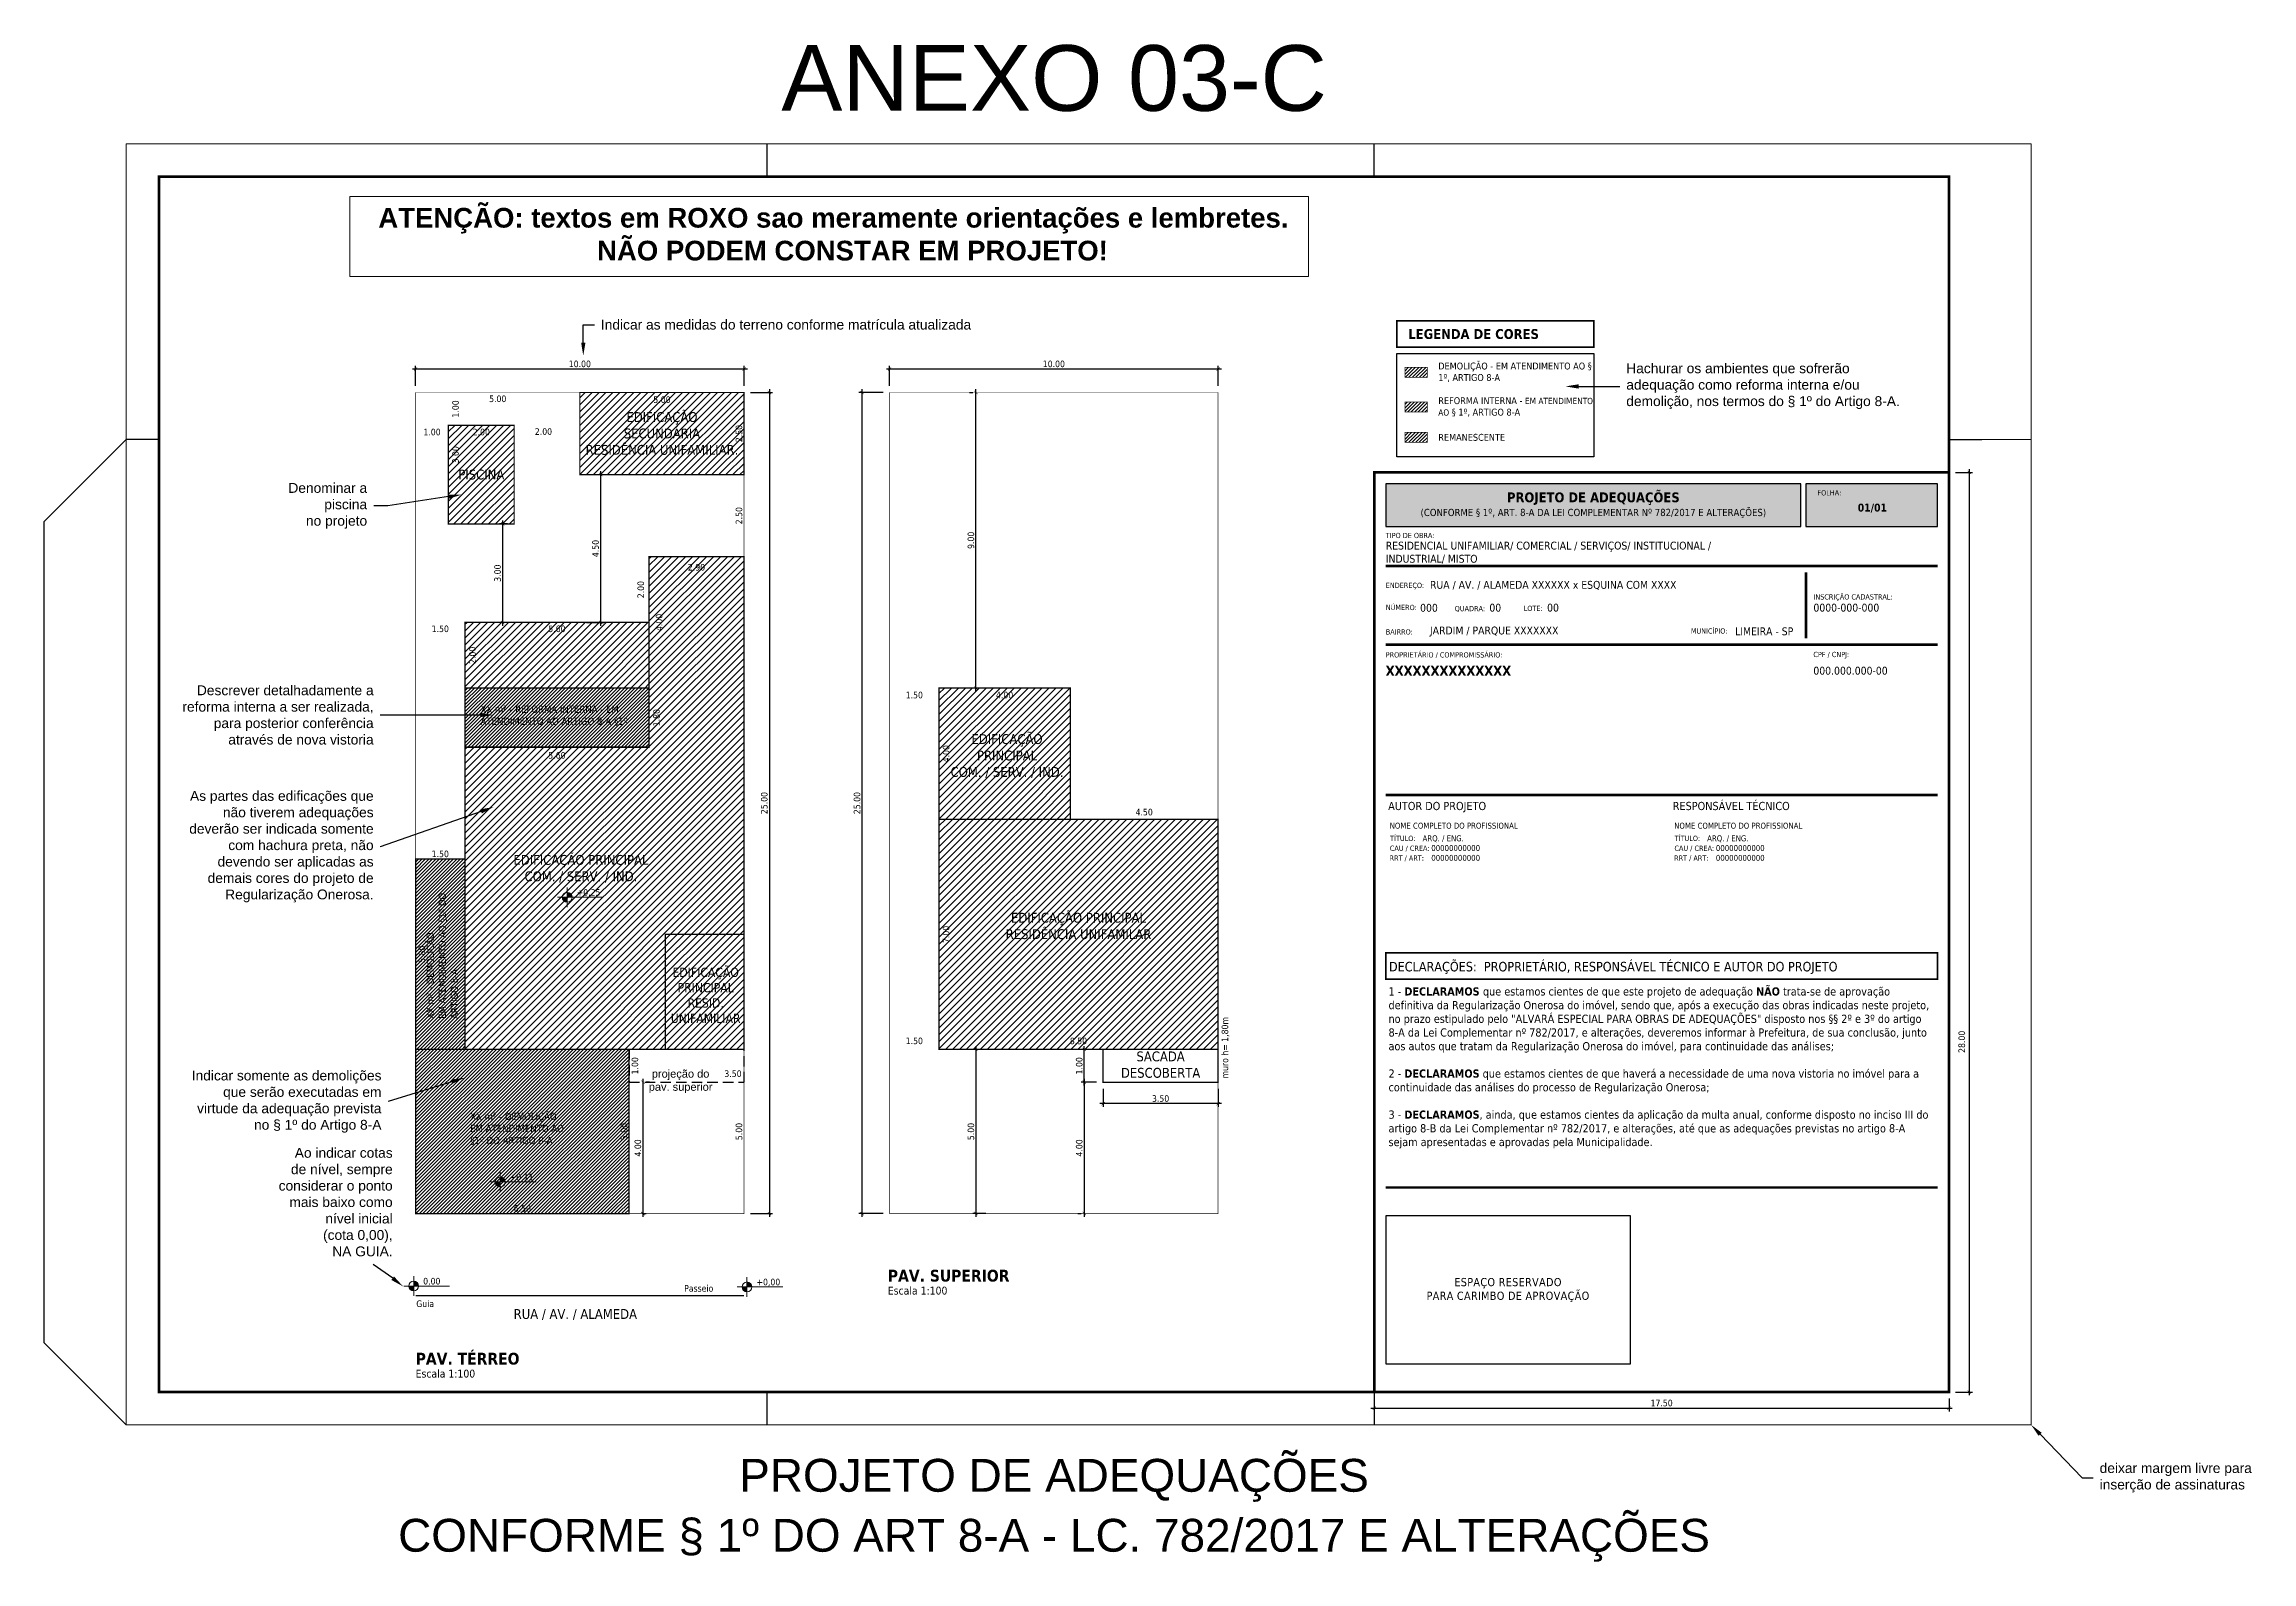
# Model space of a CAD drawing. Extents: x 1383.6 to 1450.9, y 1262 to 1308.2.
import ezdxf
from ezdxf import colors
from ezdxf.entities.mleader import LeaderData, LeaderLine
from ezdxf.enums import TextEntityAlignment as Align
from ezdxf.math import Vec2, Vec3

# ---------------------------------------------------------------- set-up
doc = ezdxf.new("R2010")
doc.units = 0
doc.linetypes.add('DASHED', pattern=[19.05, 12.7, -6.35])
doc.layers.add('NÃO MEXER', color=7, linetype='Continuous')
doc.layers.add('Observações - NÃO PLOTAR', color=200, linetype='Continuous', plot=False)
doc.styles.add('_arial decreto', font='arial.ttf')
doc.styles.add('_tahoma decreto', font='tahoma.ttf')
doc.styles.add('MtX_Tahoma', font='tahomabd.ttf')
doc.styles.add('tahoma', font='tahoma.ttf')
doc.dimstyles.new('100 COM LINHAS DECRETO', dxfattribs={"dimtxt": 0.2, "dimasz": 0.1, "dimexe": 0.1, "dimexo": 0.2, "dimgap": 0.05, "dimtad": 1, "dimzin": 4, "dimdsep": 46, "dimtxsty": '_tahoma decreto', "dimblk": 'ARCHTICK', "dimcen": 2, "dimdle": 0.1, "dimazin": 0, "dimtfac": 1, "dimtofl": 0, "dimtmove": 2, "dimatfit": 3, "dimldrblk": 'OPEN30', "dimfxl": 1, "dimtolj": 1, "dimtzin": 0, "dimarcsym": 0})
doc.dimstyles.new('100 SEM LINHAS DECRETO', dxfattribs={"dimtxt": 0.2, "dimasz": 0.1, "dimexe": 0.1, "dimexo": 0.2, "dimgap": 0.05, "dimtad": 1, "dimzin": 4, "dimdsep": 46, "dimtxsty": '_tahoma decreto', "dimblk": 'ARCHTICK', "dimcen": 2, "dimdle": 0.1, "dimse1": 1, "dimse2": 1, "dimsd1": 1, "dimsd2": 1, "dimazin": 0, "dimtfac": 1, "dimtofl": 0, "dimtmove": 2, "dimatfit": 3, "dimldrblk": 'OPEN30', "dimfxl": 1, "dimtolj": 1, "dimtzin": 0, "dimarcsym": 0})
pattern_1 = [(45, (1398.16267, 1313.65942), (-0.053033, 0.053033), [])]
pattern_2 = [(45, (1374.53715, 1285.9759), (-0.106066, 0.106066), [])]
pattern_3 = [(45, (1398.16267, 1315.31469), (-0.05303301, 0.05303301), [])]

msp = doc.modelspace()

# ---------------------------------------------------------------- texts
at = {"ltscale": 2, "style": '_arial decreto'}
for s, height, p in [('ANEXO 03-C', 2, (1414.398, 1306.133)), ('PROJETO DE ADEQUAÇÕES', 1, (1414.398, 1264.089)), ('CONFORME § 1º DO ART 8-A - LC. 782/2017 E ALTERAÇÕES', 1, (1414.398, 1262.263))]:
    msp.add_text(s, height=height, dxfattribs=at).set_placement(p, align=Align.CENTER)
at = {"color": 7, "style": '_tahoma decreto'}
msp.add_text('JARDIM / PARQUE XXXXXXX', height=0.24, dxfattribs=at).set_placement((1425.843, 1290.191))
at = {"color": 7, "lineweight": 9, "style": '_tahoma decreto'}
for s, height, p in [('TÍTULO:', 0.16, (1424.629, 1283.902)), ('NOME COMPLETO DO PROFISSIONAL', 0.18, (1424.616, 1284.278)), ('ARQ. / ENG.', 0.18, (1425.618, 1283.894)), ('TÍTULO:', 0.16, (1433.294, 1283.902)), ('NOME COMPLETO DO PROFISSIONAL', 0.18, (1433.28, 1284.278)), ('ARQ. / ENG.', 0.18, (1434.283, 1283.894)), ('RRT / ART:', 0.16, (1424.613, 1283.302)), ('CAU / CREA:', 0.16, (1424.622, 1283.602)), ('00000000000', 0.18, (1425.884, 1283.598)), ('00000000000', 0.18, (1425.884, 1283.298)), ('RRT / ART:', 0.16, (1433.278, 1283.302)), ('CAU / CREA:', 0.16, (1433.287, 1283.602)), ('00000000000', 0.18, (1434.549, 1283.598)), ('00000000000', 0.18, (1434.549, 1283.298))]:
    msp.add_text(s, height=height, dxfattribs=at).set_placement(p)
at = {"color": 7, "linetype": 'Continuous', "lineweight": 0}
for s, height, style, p in [('DECLARAÇÕES:  PROPRIETÁRIO, RESPONSÁVEL TÉCNICO E AUTOR DO PROJETO', 0.29, 'MtX_Tahoma', (1424.596, 1279.932)), ('Passeio', 0.2, '_tahoma decreto', (1403.135, 1270.181)), ('RUA / AV. / ALAMEDA', 0.3, '_tahoma decreto', (1397.943, 1269.351))]:
    msp.add_text(s, height=height, dxfattribs=dict(at, style=style)).set_placement(p)
at = {"color": 7, "linetype": 'Continuous', "lineweight": 0, "style": '_tahoma decreto'}
for s, insert, char_height, attachment_point in [('\\pxql;{\\fTahoma|b1|i0|c0|p34;LEGENDA DE CORES}', (1425.185, 1299.335), 0.3, 4), ('EDIFICAÇÃO\\PSECUNDÁRIA\\PRESIDÊNCIA UNIFAMILIAR.', (1402.459, 1296.307), 0.3, 5), ('\\pxqc;PISCINA', (1396.959, 1295.057), 0.3, 5), ('\\pxql;+0,25', (1399.864, 1282.205), 0.2, 7), ('\\pxql;+0,11', (1397.824, 1273.538), 0.2, 7), ('\\pxql;0,00', (1395.189, 1270.369), 0.2, 7), ('\\pxql;+0,00', (1405.338, 1270.342), 0.2, 7), ('\\pxql;{\\fTahoma|b1|i0|c0|p34;PAV. SUPERIOR}', (1409.337, 1270.48), 0.36, 7), ('\\pxql;Escala 1:100', (1409.337, 1270.088), 0.24, 7), ('\\pxql;Escala 1:100', (1394.959, 1267.561), 0.24, 7), ('{\\fTahoma|b1|i0|c0|p34;PAV. TÉRREO}', (1394.959, 1267.953), 0.36, 7)]:
    msp.add_mtext(s, dxfattribs=dict(at, insert=insert, char_height=char_height, attachment_point=attachment_point))
at = {"color": 7, "lineweight": 9, "attachment_point": 4, "style": '_tahoma decreto'}
for s, insert, char_height, width in [('DEMOLIÇÃO - EM ATENDIMENTO AO § 1º, ARTIGO 8-A', (1426.097, 1298.171), 0.21, 4.73839), ('REFORMA INTERNA - {\\H0.909091x;EM ATENDIMENTO AO} § 1º, ARTIGO 8-A', (1426.097, 1297.117), 0.21, 4.75074), ('REMANESCENTE', (1426.097, 1296.19), 0.21, 4.73839), ('RESIDENCIAL UNIFAMILIAR/ COMERCIAL / SERVIÇOS/ INSTITUCIONAL / INDUSTRIAL/ MISTO', (1424.498, 1292.68), 0.24, 11.07669), ('\\pxql;RUA / AV. / ALAMEDA XXXXXX x ESQUINA COM XXXX', (1425.844, 1291.68), 0.24, 16.7596), ('\\pxql;000', (1425.543, 1291), 0.24, 16.7596), ('\\pxql;00', (1427.652, 1291.003), 0.24, 16.7596), ('\\pxql;00', (1429.41, 1291.005), 0.24, 16.7596), ('\\pxql;0000-000-000 ', (1437.519, 1291.004), 0.24, 16.7596), ('{\\fTahoma|b1|i0|c0|p34;XXXXXXXXXXXXXX}', (1424.495, 1289.085), 0.3, 16.7596), ('000.000.000-00', (1437.517, 1289.085), 0.24, 16.7596), ('XX m² - REFORMA INTERNA - EM ATENDIMENTO AO ARTIGO 8-A §1º', (1396.936, 1287.716), 0.22, 4.82293), ('XX m² - DEMOLIÇÃO \\PEM ATENDIMENTO AO §1º DO ARTIGO 8-A', (1396.622, 1275.136), 0.22, 3.18295)]:
    msp.add_mtext(s, dxfattribs=dict(at, insert=insert, char_height=char_height, width=width))
at = {"color": 7, "linetype": 'Continuous', "lineweight": 0, "style": '_tahoma decreto'}
for s, insert, char_height, width, attachment_point in [('EDIFICAÇÃO PRINCIPAL\\PCOM. / SERV. / IND.', (1412.966, 1286.486), 0.3, 3.87203, 5), ('EDIFICAÇÃO PRINCIPAL\\PCOM. / SERV. / IND.', (1399.992, 1283.057), 0.3, 4.69911, 5), ('EDIFICAÇÃO PRINCIPAL\\PRESIDÊNCIA UNIFAMILAR', (1415.142, 1281.313), 0.3, 5.2959, 5), ('EDIFICAÇÃO PRINCIPAL\\PRESID.\\PUNIFAMILIAR', (1403.79, 1279.2), 0.28, 2.34956, 5), ('\\pxqc;SACADA \\PDESCOBERTA', (1417.642, 1277.091), 0.3, 3.5, 5), ('\\pxqc;Guia ', (1391.5, 1269.811), 0.2, 7.5, 4)]:
    msp.add_mtext(s, dxfattribs=dict(at, insert=insert, char_height=char_height, width=width, attachment_point=attachment_point))
at = {"color": 7, "lineweight": 9, "insert": (1395.773, 1278.487), "char_height": 0.22, "width": 4.52643, "attachment_point": 4, "rotation": 90, "style": '_tahoma decreto'}
msp.add_mtext('XX m² - DEMOLIÇÃO \\PEM ATENDIMENTO AO §1º DO ARTIGO 8-A', dxfattribs=at)
at = {"lineweight": 9, "insert": (1424.582, 1279.447), "char_height": 0.25, "width": 16.44163, "attachment_point": 1, "style": '_tahoma decreto'}
msp.add_mtext('\\pxql;1 - {\\fTahoma|b1|i0|c0|p34;DECLARAMOS \\fTahoma|b0|i0|c0|p34;que estamos cientes} de que este projeto de adequação {\\fTahoma|b1|i0|c0|p34;NÃO} trata-se de aprovação definitiva da Regularização Onerosa do imóvel, sendo que, após a execução das obras indicadas neste projeto, no prazo estipulado pelo "ALVARÁ ESPECIAL PARA OBRAS DE ADEQUAÇÕES" disposto nos §§ 2º e 3º do artigo 8-A da Lei Complementar nº 782/2017, e alterações, deveremos informar à Prefeitura, de sua conclusão, junto aos autos que tratam da Regularização Onerosa do imóvel, para continuidade das análises;\\P\\P2 - {\\fTahoma|b1|i0|c0|p34;DECLARAMOS} que estamos cientes de que haverá a necessidade de uma nova vistoria no imóvel para a continuidade das análises do processo de Regularização Onerosa;\\P\\P3 - {\\fTahoma|b1|i0|c0|p34;DECLARAMOS\\fTahoma|b0|i0|c0|p34;,} ainda, que estamos cientes da aplicação da multa anual, conforme disposto no inciso III do artigo 8-B da Lei Complementar nº 782/2017, e alterações, até que as adequações previstas no artigo 8-A sejam apresentadas e aprovadas pela Municipalidade.', dxfattribs=at)
at = {"color": 7, "insert": (1419.5, 1276.67), "char_height": 0.2, "attachment_point": 1, "rotation": 90, "style": '_arial decreto'}
msp.add_mtext('\\pxql;{\\fTahoma|b0|i0|c0|p34;muro h= 1,80m}', dxfattribs=at)
at = {"color": 7, "insert": (1401.597, 1276.937), "char_height": 0.24, "width": 2.86035, "attachment_point": 1, "style": '_arial decreto'}
msp.add_mtext('\\pxqc;projeção do\\Ppav. superior', dxfattribs=at)
at = {"layer": 'NÃO MEXER', "color": 7, "lineweight": 9, "style": '_tahoma decreto'}
for s, p in [('AUTOR DO PROJETO', (1424.571, 1284.843)), ('RESPONSÁVEL TÉCNICO', (1433.236, 1284.843))]:
    msp.add_text(s, height=0.25, dxfattribs=at).set_placement(p)
at = {"layer": 'NÃO MEXER', "lineweight": 9, "insert": (1430.818, 1294.126), "char_height": 0.3, "width": 12.64051, "attachment_point": 5, "style": '_tahoma decreto'}
msp.add_mtext('{\\fTahoma|b1|i0|c0|p34;PROJETO DE ADEQUAÇÕES} \\P{\\H0.733333x;(CONFORME § 1º, ART. 8-A DA LEI COMPLEMENTAR Nº 782/2017 E ALTERAÇÕES)}', dxfattribs=at)
at = {"layer": 'NÃO MEXER', "color": 7, "lineweight": 9, "line_spacing_factor": 2, "style": 'tahoma'}
for s, insert, char_height, width, attachment_point in [('FOLHA:', (1437.64, 1294.501), 0.16, 0.76982, 4), ('{\\fTahoma|b1|i0|c0|p34;01/01}', (1439.314, 1294.037), 0.24, 1.70441, 5), ('TIPO DE OBRA:', (1424.498, 1293.202), 0.16, 1.6331, 4), ('ENDEREÇO:', (1424.498, 1291.664), 0.16, 1.21083, 4), ('INSCRIÇÃO CADASTRAL:', (1437.52, 1291.313), 0.16, 2.52482, 4), ('NÚMERO:', (1424.498, 1291.011), 0.16, 1.00092, 4), ('QUADRA:', (1426.598, 1290.964), 0.16, 0.98832, 4), ('LOTE:', (1428.698, 1290.984), 0.16, 0.59994, 4), ('BAIRRO:', (1424.498, 1290.267), 0.16, 0.89225, 4), ('MUNICÍPIO:', (1433.788, 1290.295), 0.16, 1.21083, 4), ('PROPRIETÁRIO / COMPROMISSÁRIO:', (1424.495, 1289.559), 0.16, 3.81645, 4), ('CPF / CNPJ:', (1437.517, 1289.559), 0.16, 3.81645, 4), ('\\pxsm1,qc;{\\T1.05;ESPAÇO RESERVADO\\PPARA CARIMBO DE APROVAÇÃO}', (1424.498, 1270.231), 0.25, 7.45, 4)]:
    msp.add_mtext(s, dxfattribs=dict(at, insert=insert, char_height=char_height, width=width, attachment_point=attachment_point))
at = {"layer": 'NÃO MEXER', "color": 7, "lineweight": 9, "insert": (1435.134, 1290.284), "char_height": 0.24, "width": 16.7596, "attachment_point": 4, "style": '_tahoma decreto'}
msp.add_mtext('\\pxql;LIMEIRA - SP', dxfattribs=at)

# ---------------------------------------------------------------- blocks, each defined once
blk = doc.blocks.new('_ArchTick')
at = {"color": 0, "linetype": 'ByBlock', "const_width": 0.15}
blk.add_lwpolyline([(-0.5, -0.5), (0.5, 0.5)], dxfattribs=at)
blk = doc.blocks.new('*D7')
at = {"color": 0, "lineweight": -2, "transparency": 16777216}
for p, q in [((1394.859, 1298.273), (1405.059, 1298.273)), ((1394.959, 1297.757), (1394.959, 1298.373)), ((1404.959, 1297.757), (1404.959, 1298.373))]:
    blk.add_line(p, q, dxfattribs=at)
at = {"layer": 'Defpoints', "color": 0, "ltscale": 2, "transparency": 16777216}
for p in [(1404.959, 1298.273), (1394.959, 1297.557), (1404.959, 1297.557)]:
    blk.add_point(p, dxfattribs=at)
at = {"color": 0, "lineweight": -2, "ltscale": 2, "transparency": 16777216, "xscale": 0.1, "yscale": 0.1, "zscale": 0.1, "rotation": 180}
blk.add_blockref('_ArchTick', (1394.959, 1298.273), dxfattribs=at)
at = {"color": 0, "lineweight": -2, "ltscale": 2, "transparency": 16777216, "xscale": 0.1, "yscale": 0.1, "zscale": 0.1}
blk.add_blockref('_ArchTick', (1404.959, 1298.273), dxfattribs=at)
at = {"color": 0, "ltscale": 2, "transparency": 16777216, "insert": (1399.959, 1298.427), "char_height": 0.2, "attachment_point": 5, "style": '_tahoma decreto'}
blk.add_mtext('\\A1;10.00', dxfattribs=at)
blk = doc.blocks.new('_Open30')
at = {"color": 0, "linetype": 'ByBlock', "lineweight": -2}
for p, q in [((-1, 0.27), (0, 0)), ((0, 0), (-1, -0.27)), ((0, 0), (-1, 0))]:
    blk.add_line(p, q, dxfattribs=at)
blk = doc.blocks.new('*D8')
at = {"layer": 'Defpoints', "color": 0, "ltscale": 2, "transparency": 16777216}
for p in [(1399.959, 1297.557), (1404.959, 1297.557), (1404.959, 1297.184)]:
    blk.add_point(p, dxfattribs=at)
at = {"color": 0, "ltscale": 2, "transparency": 16777216, "insert": (1402.459, 1297.338), "char_height": 0.2, "attachment_point": 5, "style": '_tahoma decreto'}
blk.add_mtext('\\A1;5.00', dxfattribs=at)
blk = doc.blocks.new('*D9')
at = {"layer": 'Defpoints', "color": 0, "ltscale": 2, "transparency": 16777216}
for p in [(1394.959, 1297.557), (1399.959, 1297.557), (1394.959, 1297.21)]:
    blk.add_point(p, dxfattribs=at)
at = {"color": 0, "ltscale": 2, "transparency": 16777216, "insert": (1397.459, 1297.364), "char_height": 0.2, "attachment_point": 5, "style": '_tahoma decreto'}
blk.add_mtext('\\A1;5.00', dxfattribs=at)
blk = doc.blocks.new('*D10')
at = {"layer": 'Defpoints', "color": 0, "ltscale": 2, "transparency": 16777216}
for p in [(1394.959, 1296.557), (1394.959, 1296.198), (1395.959, 1296.557)]:
    blk.add_point(p, dxfattribs=at)
at = {"color": 0, "ltscale": 2, "transparency": 16777216, "insert": (1395.459, 1296.352), "char_height": 0.2, "attachment_point": 5, "style": '_tahoma decreto'}
blk.add_mtext('\\A1;1.00', dxfattribs=at)
blk = doc.blocks.new('*D11')
at = {"layer": 'Defpoints', "color": 0, "ltscale": 2, "transparency": 16777216}
for p in [(1395.959, 1296.557), (1395.959, 1296.198), (1397.959, 1296.557)]:
    blk.add_point(p, dxfattribs=at)
at = {"color": 0, "ltscale": 2, "transparency": 16777216, "insert": (1396.959, 1296.352), "char_height": 0.2, "attachment_point": 5, "style": '_tahoma decreto'}
blk.add_mtext('\\A1;2.00', dxfattribs=at)
blk = doc.blocks.new('*D12')
at = {"layer": 'Defpoints', "color": 0, "ltscale": 2, "transparency": 16777216}
for p in [(1395.959, 1297.557), (1396.328, 1297.557), (1395.959, 1296.557)]:
    blk.add_point(p, dxfattribs=at)
at = {"color": 0, "ltscale": 2, "transparency": 16777216, "insert": (1396.174, 1297.057), "char_height": 0.2, "attachment_point": 5, "rotation": 90, "style": '_tahoma decreto'}
blk.add_mtext('\\A1;1.00', dxfattribs=at)
blk = doc.blocks.new('*D13')
at = {"layer": 'Defpoints', "color": 0, "ltscale": 2, "transparency": 16777216}
for p in [(1395.959, 1296.557), (1395.959, 1293.557), (1396.328, 1293.557)]:
    blk.add_point(p, dxfattribs=at)
at = {"color": 0, "ltscale": 2, "transparency": 16777216, "insert": (1396.174, 1295.66), "char_height": 0.2, "attachment_point": 5, "rotation": 90, "style": '_tahoma decreto'}
blk.add_mtext('\\A1;3.00', dxfattribs=at)
blk = doc.blocks.new('*D14')
at = {"layer": 'Defpoints', "color": 0, "ltscale": 2, "transparency": 16777216}
for p in [(1397.959, 1296.557), (1397.959, 1296.198), (1399.959, 1296.557)]:
    blk.add_point(p, dxfattribs=at)
at = {"color": 0, "ltscale": 2, "transparency": 16777216, "insert": (1398.851, 1296.365), "char_height": 0.2, "attachment_point": 5, "style": '_tahoma decreto'}
blk.add_mtext('\\A1;2.00', dxfattribs=at)
blk = doc.blocks.new('*D15')
at = {"layer": 'Defpoints', "color": 0, "ltscale": 2, "transparency": 16777216}
for p in [(1404.959, 1297.557), (1404.959, 1295.057), (1404.959, 1295.057)]:
    blk.add_point(p, dxfattribs=at)
at = {"color": 0, "ltscale": 2, "transparency": 16777216, "insert": (1404.805, 1296.307), "char_height": 0.2, "attachment_point": 5, "rotation": 90, "style": '_tahoma decreto'}
blk.add_mtext('\\A1;2.50', dxfattribs=at)
blk = doc.blocks.new('*D16')
at = {"layer": 'Defpoints', "color": 0, "ltscale": 2, "transparency": 16777216}
for p in [(1404.959, 1295.057), (1404.959, 1292.555), (1404.959, 1292.555)]:
    blk.add_point(p, dxfattribs=at)
at = {"color": 0, "ltscale": 2, "transparency": 16777216, "insert": (1404.805, 1293.806), "char_height": 0.2, "attachment_point": 5, "rotation": 90, "style": '_tahoma decreto'}
blk.add_mtext('\\A1;2.50', dxfattribs=at)
blk = doc.blocks.new('*D17')
at = {"layer": 'Defpoints', "color": 0, "ltscale": 2, "transparency": 16777216}
for p in [(1404.959, 1277.557), (1404.959, 1272.557), (1404.959, 1272.557)]:
    blk.add_point(p, dxfattribs=at)
at = {"color": 0, "ltscale": 2, "transparency": 16777216, "insert": (1404.805, 1275.057), "char_height": 0.2, "attachment_point": 5, "rotation": 90, "style": '_tahoma decreto'}
blk.add_mtext('\\A1;5.00', dxfattribs=at)
blk = doc.blocks.new('*D18')
at = {"layer": 'Defpoints', "color": 0, "ltscale": 2, "transparency": 16777216}
for p in [(1402.063, 1292.555), (1404.959, 1292.555), (1404.959, 1292.185)]:
    blk.add_point(p, dxfattribs=at)
at = {"color": 0, "ltscale": 2, "transparency": 16777216, "insert": (1403.511, 1292.235), "char_height": 0.2, "attachment_point": 5, "style": '_tahoma decreto'}
blk.add_mtext('\\A1;2.90', dxfattribs=at)
blk = doc.blocks.new('*D19')
at = {"color": 0, "lineweight": -2, "transparency": 16777216}
for p, q in [((1400.159, 1295.057), (1400.692, 1295.057)), ((1400.592, 1295.157), (1400.592, 1290.457)), ((1400.159, 1290.557), (1400.692, 1290.557))]:
    blk.add_line(p, q, dxfattribs=at)
at = {"layer": 'Defpoints', "color": 0, "ltscale": 2, "transparency": 16777216}
for p in [(1399.959, 1295.057), (1399.959, 1290.557), (1400.592, 1290.557)]:
    blk.add_point(p, dxfattribs=at)
at = {"color": 0, "lineweight": -2, "ltscale": 2, "transparency": 16777216, "xscale": 0.1, "yscale": 0.1, "zscale": 0.1}
for p, rotation in [((1400.592, 1295.057), 90), ((1400.592, 1290.557), 270)]:
    blk.add_blockref('_ArchTick', p, dxfattribs=dict(at, rotation=rotation))
at = {"color": 0, "ltscale": 2, "transparency": 16777216, "insert": (1400.438, 1292.807), "char_height": 0.2, "attachment_point": 5, "rotation": 90, "style": '_tahoma decreto'}
blk.add_mtext('\\A1;4.50', dxfattribs=at)
blk = doc.blocks.new('*D20')
at = {"layer": 'Defpoints', "color": 0, "ltscale": 2, "transparency": 16777216}
for p in [(1396.459, 1290.557), (1396.459, 1288.557), (1396.843, 1288.557)]:
    blk.add_point(p, dxfattribs=at)
at = {"color": 0, "ltscale": 2, "transparency": 16777216, "insert": (1396.689, 1289.557), "char_height": 0.2, "attachment_point": 5, "rotation": 90, "style": '_tahoma decreto'}
blk.add_mtext('\\A1;2.00', dxfattribs=at)
blk = doc.blocks.new('*D21')
at = {"layer": 'Defpoints', "color": 0, "ltscale": 2, "transparency": 16777216}
for p in [(1396.459, 1290.557), (1402.063, 1290.557), (1402.063, 1290.207)]:
    blk.add_point(p, dxfattribs=at)
at = {"color": 0, "ltscale": 2, "transparency": 16777216, "insert": (1399.261, 1290.361), "char_height": 0.2, "attachment_point": 5, "style": '_tahoma decreto'}
blk.add_mtext('\\A1;5.60', dxfattribs=at)
blk = doc.blocks.new('*D22')
at = {"layer": 'Defpoints', "color": 0, "ltscale": 2, "transparency": 16777216}
for p in [(1402.063, 1292.555), (1401.969, 1290.557), (1402.063, 1290.557)]:
    blk.add_point(p, dxfattribs=at)
at = {"color": 0, "ltscale": 2, "transparency": 16777216, "insert": (1401.815, 1291.556), "char_height": 0.2, "attachment_point": 5, "rotation": 90, "style": '_tahoma decreto'}
blk.add_mtext('\\A1;2.00', dxfattribs=at)
blk = doc.blocks.new('*D23')
at = {"layer": 'Defpoints', "color": 0, "ltscale": 2, "transparency": 16777216}
for p in [(1402.063, 1292.555), (1402.063, 1288.557), (1402.423, 1288.557)]:
    blk.add_point(p, dxfattribs=at)
at = {"color": 0, "ltscale": 2, "transparency": 16777216, "insert": (1402.373, 1290.556), "char_height": 0.2, "attachment_point": 5, "rotation": 90, "style": '_tahoma decreto'}
blk.add_mtext('\\A1;4.00', dxfattribs=at)
blk = doc.blocks.new('*D24')
at = {"layer": 'Defpoints', "color": 0, "ltscale": 2, "transparency": 16777216}
for p in [(1394.959, 1290.557), (1396.459, 1290.557), (1396.459, 1290.207)]:
    blk.add_point(p, dxfattribs=at)
at = {"color": 0, "ltscale": 2, "transparency": 16777216, "insert": (1395.709, 1290.361), "char_height": 0.2, "attachment_point": 5, "style": '_tahoma decreto'}
blk.add_mtext('\\A1;1.50', dxfattribs=at)
blk = doc.blocks.new('*D25')
at = {"color": 0, "lineweight": -2, "transparency": 16777216}
for p, q in [((1397.759, 1293.557), (1397.509, 1293.557)), ((1397.609, 1293.657), (1397.609, 1290.457)), ((1397.759, 1290.557), (1397.509, 1290.557))]:
    blk.add_line(p, q, dxfattribs=at)
at = {"layer": 'Defpoints', "color": 0, "ltscale": 2, "transparency": 16777216}
for p in [(1397.959, 1293.557), (1397.609, 1290.557), (1397.959, 1290.557)]:
    blk.add_point(p, dxfattribs=at)
at = {"color": 0, "lineweight": -2, "ltscale": 2, "transparency": 16777216, "xscale": 0.1, "yscale": 0.1, "zscale": 0.1}
for p, rotation in [((1397.609, 1293.557), 90), ((1397.609, 1290.557), 270)]:
    blk.add_blockref('_ArchTick', p, dxfattribs=dict(at, rotation=rotation))
at = {"color": 0, "ltscale": 2, "transparency": 16777216, "insert": (1397.455, 1292.057), "char_height": 0.2, "attachment_point": 5, "rotation": 90, "style": '_tahoma decreto'}
blk.add_mtext('\\A1;3.00', dxfattribs=at)
blk = doc.blocks.new('*D26')
at = {"layer": 'Defpoints', "color": 0, "ltscale": 2, "transparency": 16777216}
for p in [(1401.459, 1276.661), (1401.459, 1276.557), (1404.959, 1276.557)]:
    blk.add_point(p, dxfattribs=at)
at = {"color": 0, "ltscale": 2, "transparency": 16777216, "insert": (1404.621, 1276.815), "char_height": 0.2, "attachment_point": 5, "style": '_tahoma decreto'}
blk.add_mtext('\\A1;3.50', dxfattribs=at)
blk = doc.blocks.new('*D27')
at = {"layer": 'Defpoints', "color": 0, "ltscale": 2, "transparency": 16777216}
for p in [(1401.459, 1277.557), (1401.459, 1276.557), (1401.791, 1276.557)]:
    blk.add_point(p, dxfattribs=at)
at = {"color": 0, "ltscale": 2, "transparency": 16777216, "insert": (1401.637, 1277.057), "char_height": 0.2, "attachment_point": 5, "rotation": 90, "style": '_tahoma decreto'}
blk.add_mtext('\\A1;1.00', dxfattribs=at)
blk = doc.blocks.new('*D28')
at = {"color": 0, "lineweight": -2, "transparency": 16777216}
for p, q in [((1405.159, 1297.557), (1405.829, 1297.557)), ((1405.729, 1297.657), (1405.729, 1272.457)), ((1405.159, 1272.557), (1405.829, 1272.557))]:
    blk.add_line(p, q, dxfattribs=at)
at = {"layer": 'Defpoints', "color": 0, "ltscale": 2, "transparency": 16777216}
for p in [(1404.959, 1297.557), (1404.959, 1272.557), (1405.729, 1272.557)]:
    blk.add_point(p, dxfattribs=at)
at = {"color": 0, "lineweight": -2, "ltscale": 2, "transparency": 16777216, "xscale": 0.1, "yscale": 0.1, "zscale": 0.1}
for p, rotation in [((1405.729, 1297.557), 90), ((1405.729, 1272.557), 270)]:
    blk.add_blockref('_ArchTick', p, dxfattribs=dict(at, rotation=rotation))
at = {"color": 0, "ltscale": 2, "transparency": 16777216, "insert": (1405.575, 1285.057), "char_height": 0.2, "attachment_point": 5, "rotation": 90, "style": '_tahoma decreto'}
blk.add_mtext('\\A1;25.00', dxfattribs=at)
blk = doc.blocks.new('*D29')
at = {"color": 0, "lineweight": -2, "transparency": 16777216}
for p, q in [((1401.88, 1276.657), (1401.88, 1272.457)), ((1402.08, 1276.557), (1401.98, 1276.557)), ((1401.905, 1272.557), (1401.98, 1272.557))]:
    blk.add_line(p, q, dxfattribs=at)
at = {"layer": 'Defpoints', "color": 0, "ltscale": 2, "transparency": 16777216}
for p in [(1401.88, 1276.557), (1401.705, 1272.557), (1401.88, 1272.557)]:
    blk.add_point(p, dxfattribs=at)
at = {"color": 0, "lineweight": -2, "ltscale": 2, "transparency": 16777216, "xscale": 0.1, "yscale": 0.1, "zscale": 0.1}
for p, rotation in [((1401.88, 1276.557), 90), ((1401.88, 1272.557), 270)]:
    blk.add_blockref('_ArchTick', p, dxfattribs=dict(at, rotation=rotation))
at = {"color": 0, "ltscale": 2, "transparency": 16777216, "insert": (1401.726, 1274.557), "char_height": 0.2, "attachment_point": 5, "rotation": 90, "style": '_tahoma decreto'}
blk.add_mtext('\\A1;4.00', dxfattribs=at)
blk = doc.blocks.new('*D30')
at = {"layer": 'Defpoints', "color": 0, "ltscale": 2, "transparency": 16777216}
for p in [(1410.892, 1288.558), (1414.892, 1288.558), (1414.892, 1288.19)]:
    blk.add_point(p, dxfattribs=at)
at = {"color": 0, "ltscale": 2, "transparency": 16777216, "insert": (1412.892, 1288.344), "char_height": 0.2, "attachment_point": 5, "style": '_tahoma decreto'}
blk.add_mtext('\\A1;4.00', dxfattribs=at)
blk = doc.blocks.new('*D31')
at = {"layer": 'Defpoints', "color": 0, "ltscale": 2, "transparency": 16777216}
for p in [(1410.892, 1288.558), (1410.892, 1284.558), (1411.267, 1284.558)]:
    blk.add_point(p, dxfattribs=at)
at = {"color": 0, "ltscale": 2, "transparency": 16777216, "insert": (1411.113, 1286.558), "char_height": 0.2, "attachment_point": 5, "rotation": 90, "style": '_tahoma decreto'}
blk.add_mtext('\\A1;4.00', dxfattribs=at)
blk = doc.blocks.new('*D32')
at = {"layer": 'Defpoints', "color": 0, "ltscale": 2, "transparency": 16777216}
for p in [(1410.892, 1284.558), (1410.892, 1277.557), (1411.267, 1277.557)]:
    blk.add_point(p, dxfattribs=at)
at = {"color": 0, "ltscale": 2, "transparency": 16777216, "insert": (1411.113, 1281.057), "char_height": 0.2, "attachment_point": 5, "rotation": 90, "style": '_tahoma decreto'}
blk.add_mtext('\\A1;7.00', dxfattribs=at)
blk = doc.blocks.new('*D33')
at = {"layer": 'Defpoints', "color": 0, "ltscale": 2, "transparency": 16777216}
for p in [(1410.892, 1277.557), (1419.392, 1277.659), (1419.392, 1277.557)]:
    blk.add_point(p, dxfattribs=at)
at = {"color": 0, "ltscale": 2, "transparency": 16777216, "insert": (1415.142, 1277.814), "char_height": 0.2, "attachment_point": 5, "style": '_tahoma decreto'}
blk.add_mtext('\\A1;8.50', dxfattribs=at)
blk = doc.blocks.new('*D34')
at = {"color": 0, "lineweight": -2, "transparency": 16777216}
for p, q in [((1415.692, 1277.557), (1415.219, 1277.557)), ((1415.319, 1276.457), (1415.319, 1277.657)), ((1415.692, 1276.557), (1415.219, 1276.557))]:
    blk.add_line(p, q, dxfattribs=at)
at = {"layer": 'Defpoints', "color": 0, "ltscale": 2, "transparency": 16777216}
for p in [(1415.319, 1277.557), (1415.892, 1277.557), (1415.892, 1276.557)]:
    blk.add_point(p, dxfattribs=at)
at = {"color": 0, "lineweight": -2, "ltscale": 2, "transparency": 16777216, "xscale": 0.1, "yscale": 0.1, "zscale": 0.1}
for p, rotation in [((1415.319, 1277.557), 90), ((1415.319, 1276.557), 270)]:
    blk.add_blockref('_ArchTick', p, dxfattribs=dict(at, rotation=rotation))
at = {"color": 0, "ltscale": 2, "transparency": 16777216, "insert": (1415.165, 1277.057), "char_height": 0.2, "attachment_point": 5, "rotation": 90, "style": '_tahoma decreto'}
blk.add_mtext('\\A1;1.00', dxfattribs=at)
blk = doc.blocks.new('*D35')
at = {"color": 0, "lineweight": -2, "transparency": 16777216}
for p, q in [((1415.692, 1276.557), (1415.219, 1276.557)), ((1415.319, 1276.657), (1415.319, 1272.457)), ((1415.119, 1272.557), (1415.219, 1272.557))]:
    blk.add_line(p, q, dxfattribs=at)
at = {"layer": 'Defpoints', "color": 0, "ltscale": 2, "transparency": 16777216}
for p in [(1415.892, 1276.557), (1415.319, 1272.557), (1415.319, 1272.557)]:
    blk.add_point(p, dxfattribs=at)
at = {"color": 0, "lineweight": -2, "ltscale": 2, "transparency": 16777216, "xscale": 0.1, "yscale": 0.1, "zscale": 0.1}
for p, rotation in [((1415.319, 1276.557), 90), ((1415.319, 1272.557), 270)]:
    blk.add_blockref('_ArchTick', p, dxfattribs=dict(at, rotation=rotation))
at = {"color": 0, "ltscale": 2, "transparency": 16777216, "insert": (1415.165, 1274.557), "char_height": 0.2, "attachment_point": 5, "rotation": 90, "style": '_tahoma decreto'}
blk.add_mtext('\\A1;4.00', dxfattribs=at)
blk = doc.blocks.new('*D36')
at = {"color": 0, "lineweight": -2, "transparency": 16777216}
for p, q in [((1412.334, 1277.557), (1411.921, 1277.557)), ((1412.021, 1277.657), (1412.021, 1272.457)), ((1412.319, 1272.557), (1411.921, 1272.557))]:
    blk.add_line(p, q, dxfattribs=at)
at = {"layer": 'Defpoints', "color": 0, "ltscale": 2, "transparency": 16777216}
for p in [(1412.534, 1277.557), (1412.021, 1272.557), (1412.519, 1272.557)]:
    blk.add_point(p, dxfattribs=at)
at = {"color": 0, "lineweight": -2, "ltscale": 2, "transparency": 16777216, "xscale": 0.1, "yscale": 0.1, "zscale": 0.1}
for p, rotation in [((1412.021, 1277.557), 90), ((1412.021, 1272.557), 270)]:
    blk.add_blockref('_ArchTick', p, dxfattribs=dict(at, rotation=rotation))
at = {"color": 0, "ltscale": 2, "transparency": 16777216, "insert": (1411.867, 1275.057), "char_height": 0.2, "attachment_point": 5, "rotation": 90, "style": '_tahoma decreto'}
blk.add_mtext('\\A1;5.00', dxfattribs=at)
blk = doc.blocks.new('*D37')
at = {"color": 0, "lineweight": -2, "transparency": 16777216}
for p, q in [((1411.821, 1297.557), (1411.921, 1297.557)), ((1412.021, 1288.458), (1412.021, 1297.657)), ((1412.122, 1288.558), (1411.921, 1288.558))]:
    blk.add_line(p, q, dxfattribs=at)
at = {"layer": 'Defpoints', "color": 0, "ltscale": 2, "transparency": 16777216}
for p in [(1412.021, 1297.557), (1412.021, 1297.557), (1412.322, 1288.558)]:
    blk.add_point(p, dxfattribs=at)
at = {"color": 0, "lineweight": -2, "ltscale": 2, "transparency": 16777216, "xscale": 0.1, "yscale": 0.1, "zscale": 0.1}
for p, rotation in [((1412.021, 1297.557), 90), ((1412.021, 1288.558), 270)]:
    blk.add_blockref('_ArchTick', p, dxfattribs=dict(at, rotation=rotation))
at = {"color": 0, "ltscale": 2, "transparency": 16777216, "insert": (1411.867, 1293.057), "char_height": 0.2, "attachment_point": 5, "rotation": 90, "style": '_tahoma decreto'}
blk.add_mtext('\\A1;9.00', dxfattribs=at)
blk = doc.blocks.new('*D38')
at = {"layer": 'Defpoints', "color": 0, "ltscale": 2, "transparency": 16777216}
for p in [(1409.392, 1288.558), (1409.392, 1288.117), (1410.892, 1288.558)]:
    blk.add_point(p, dxfattribs=at)
at = {"color": 0, "ltscale": 2, "transparency": 16777216, "insert": (1410.142, 1288.344), "char_height": 0.2, "attachment_point": 5, "style": '_tahoma decreto'}
blk.add_mtext('\\A1;1.50', dxfattribs=at)
blk = doc.blocks.new('*D39')
at = {"layer": 'Defpoints', "color": 0, "ltscale": 2, "transparency": 16777216}
for p in [(1409.392, 1277.733), (1409.392, 1277.557), (1410.892, 1277.557)]:
    blk.add_point(p, dxfattribs=at)
at = {"color": 0, "ltscale": 2, "transparency": 16777216, "insert": (1410.142, 1277.815), "char_height": 0.2, "attachment_point": 5, "style": '_tahoma decreto'}
blk.add_mtext('\\A1;1.50', dxfattribs=at)
blk = doc.blocks.new('*D40')
at = {"layer": 'Defpoints', "color": 0, "ltscale": 2, "transparency": 16777216}
for p in [(1414.892, 1284.558), (1419.392, 1284.557), (1419.392, 1284.557)]:
    blk.add_point(p, dxfattribs=at)
at = {"color": 0, "ltscale": 2, "transparency": 16777216, "insert": (1417.142, 1284.78), "char_height": 0.2, "attachment_point": 5, "style": '_tahoma decreto'}
blk.add_mtext('\\A1;4.50', dxfattribs=at)
blk = doc.blocks.new('*D41')
at = {"color": 0, "lineweight": -2, "transparency": 16777216}
for p, q in [((1419.492, 1275.905), (1415.792, 1275.905)), ((1415.892, 1276.357), (1415.892, 1275.805)), ((1419.392, 1276.357), (1419.392, 1275.805))]:
    blk.add_line(p, q, dxfattribs=at)
at = {"layer": 'Defpoints', "color": 0, "ltscale": 2, "transparency": 16777216}
for p in [(1415.892, 1276.557), (1419.392, 1276.557), (1415.892, 1275.905)]:
    blk.add_point(p, dxfattribs=at)
at = {"color": 0, "lineweight": -2, "ltscale": 2, "transparency": 16777216, "xscale": 0.1, "yscale": 0.1, "zscale": 0.1, "rotation": 180}
blk.add_blockref('_ArchTick', (1415.892, 1275.905), dxfattribs=at)
at = {"color": 0, "lineweight": -2, "ltscale": 2, "transparency": 16777216, "xscale": 0.1, "yscale": 0.1, "zscale": 0.1}
blk.add_blockref('_ArchTick', (1419.392, 1275.905), dxfattribs=at)
at = {"color": 0, "ltscale": 2, "transparency": 16777216, "insert": (1417.642, 1276.059), "char_height": 0.2, "attachment_point": 5, "style": '_tahoma decreto'}
blk.add_mtext('\\A1;3.50', dxfattribs=at)
blk = doc.blocks.new('*D42')
at = {"layer": 'Defpoints', "color": 0, "ltscale": 2, "transparency": 16777216}
for p in [(1396.459, 1286.757), (1402.063, 1286.757), (1396.459, 1286.354)]:
    blk.add_point(p, dxfattribs=at)
at = {"color": 0, "ltscale": 2, "transparency": 16777216, "insert": (1399.261, 1286.508), "char_height": 0.2, "attachment_point": 5, "style": '_tahoma decreto'}
blk.add_mtext('\\A1;5.60', dxfattribs=at)
blk = doc.blocks.new('*D43')
at = {"layer": 'Defpoints', "color": 0, "ltscale": 2, "transparency": 16777216}
for p in [(1402.063, 1288.557), (1402.45, 1288.557), (1402.063, 1286.757)]:
    blk.add_point(p, dxfattribs=at)
at = {"color": 0, "ltscale": 2, "transparency": 16777216, "insert": (1402.295, 1287.657), "char_height": 0.2, "attachment_point": 5, "rotation": 90, "style": '_tahoma decreto'}
blk.add_mtext('\\A1;1.80', dxfattribs=at)
blk = doc.blocks.new('*D44')
at = {"layer": 'Defpoints', "color": 0, "ltscale": 2, "transparency": 16777216}
for p in [(1394.959, 1283.354), (1396.459, 1283.354), (1396.459, 1283.354)]:
    blk.add_point(p, dxfattribs=at)
at = {"color": 0, "ltscale": 2, "transparency": 16777216, "insert": (1395.709, 1283.508), "char_height": 0.2, "attachment_point": 5, "style": '_tahoma decreto'}
blk.add_mtext('\\A1;1.50', dxfattribs=at)
blk = doc.blocks.new('*D45')
at = {"layer": 'Defpoints', "color": 0, "ltscale": 2, "transparency": 16777216}
for p in [(1394.959, 1283.354), (1395.304, 1283.354), (1394.959, 1277.557)]:
    blk.add_point(p, dxfattribs=at)
at = {"color": 0, "ltscale": 2, "transparency": 16777216, "insert": (1395.149, 1280.456), "char_height": 0.2, "attachment_point": 5, "rotation": 90, "style": '_tahoma decreto'}
blk.add_mtext('\\A1;5.80', dxfattribs=at)
blk = doc.blocks.new('*D46')
at = {"layer": 'Defpoints', "color": 0, "ltscale": 2, "transparency": 16777216}
for p in [(1394.959, 1272.557), (1401.459, 1272.557), (1401.459, 1272.557)]:
    blk.add_point(p, dxfattribs=at)
at = {"color": 0, "ltscale": 2, "transparency": 16777216, "insert": (1398.209, 1272.711), "char_height": 0.2, "attachment_point": 5, "style": '_tahoma decreto'}
blk.add_mtext('\\A1;6.50', dxfattribs=at)
blk = doc.blocks.new('*D47')
at = {"layer": 'Defpoints', "color": 0, "ltscale": 2, "transparency": 16777216}
for p in [(1401.459, 1277.557), (1401.459, 1272.557), (1401.459, 1272.557)]:
    blk.add_point(p, dxfattribs=at)
at = {"color": 0, "ltscale": 2, "transparency": 16777216, "insert": (1401.305, 1275.057), "char_height": 0.2, "attachment_point": 5, "rotation": 90, "style": '_tahoma decreto'}
blk.add_mtext('\\A1;5.00', dxfattribs=at)
blk = doc.blocks.new('*D48')
at = {"color": 0, "lineweight": -2, "transparency": 16777216}
for p, q in [((1409.292, 1298.273), (1419.492, 1298.273)), ((1409.392, 1297.757), (1409.392, 1298.373)), ((1419.392, 1297.757), (1419.392, 1298.373))]:
    blk.add_line(p, q, dxfattribs=at)
at = {"layer": 'Defpoints', "color": 0, "ltscale": 2, "transparency": 16777216}
for p in [(1419.392, 1298.273), (1409.392, 1297.557), (1419.392, 1297.557)]:
    blk.add_point(p, dxfattribs=at)
at = {"color": 0, "lineweight": -2, "ltscale": 2, "transparency": 16777216, "xscale": 0.1, "yscale": 0.1, "zscale": 0.1, "rotation": 180}
blk.add_blockref('_ArchTick', (1409.392, 1298.273), dxfattribs=at)
at = {"color": 0, "lineweight": -2, "ltscale": 2, "transparency": 16777216, "xscale": 0.1, "yscale": 0.1, "zscale": 0.1}
blk.add_blockref('_ArchTick', (1419.392, 1298.273), dxfattribs=at)
at = {"color": 0, "ltscale": 2, "transparency": 16777216, "insert": (1414.392, 1298.427), "char_height": 0.2, "attachment_point": 5, "style": '_tahoma decreto'}
blk.add_mtext('\\A1;10.00', dxfattribs=at)
blk = doc.blocks.new('*D49')
at = {"color": 0, "lineweight": -2, "transparency": 16777216}
for p, q in [((1409.192, 1297.557), (1408.454, 1297.557)), ((1408.554, 1272.457), (1408.554, 1297.657)), ((1409.192, 1272.557), (1408.454, 1272.557))]:
    blk.add_line(p, q, dxfattribs=at)
at = {"layer": 'Defpoints', "color": 0, "ltscale": 2, "transparency": 16777216}
for p in [(1408.554, 1297.557), (1409.392, 1297.557), (1409.392, 1272.557)]:
    blk.add_point(p, dxfattribs=at)
at = {"color": 0, "lineweight": -2, "ltscale": 2, "transparency": 16777216, "xscale": 0.1, "yscale": 0.1, "zscale": 0.1}
for p, rotation in [((1408.554, 1297.557), 90), ((1408.554, 1272.557), 270)]:
    blk.add_blockref('_ArchTick', p, dxfattribs=dict(at, rotation=rotation))
at = {"color": 0, "ltscale": 2, "transparency": 16777216, "insert": (1408.4, 1285.057), "char_height": 0.2, "attachment_point": 5, "rotation": 90, "style": '_tahoma decreto'}
blk.add_mtext('\\A1;25.00', dxfattribs=at)
blk = doc.blocks.new('*D51')
at = {"layer": 'Defpoints', "color": 0, "ltscale": 2}
for p in [(1441.648, 1295.125), (1441.648, 1267.125), (1442.266, 1267.125)]:
    blk.add_point(p, dxfattribs=at)
at = {"layer": 'Observações - NÃO PLOTAR', "color": 0, "lineweight": -2}
for p, q in [((1441.848, 1295.125), (1442.366, 1295.125)), ((1442.266, 1295.225), (1442.266, 1267.025)), ((1441.848, 1267.125), (1442.366, 1267.125))]:
    blk.add_line(p, q, dxfattribs=at)
at = {"layer": 'Observações - NÃO PLOTAR', "color": 0, "lineweight": -2, "ltscale": 2, "xscale": 0.1, "yscale": 0.1, "zscale": 0.1}
for p, rotation in [((1442.266, 1295.125), 90), ((1442.266, 1267.125), 270)]:
    blk.add_blockref('_ArchTick', p, dxfattribs=dict(at, rotation=rotation))
at = {"layer": 'Observações - NÃO PLOTAR', "color": 0, "ltscale": 2, "insert": (1442.038, 1277.788), "char_height": 0.2, "attachment_point": 5, "rotation": 90, "style": '_tahoma decreto'}
blk.add_mtext('\\A1;28.00', dxfattribs=at)
blk = doc.blocks.new('*D52')
at = {"layer": 'Defpoints', "color": 0, "ltscale": 2}
for p in [(1424.148, 1267.125), (1441.648, 1267.125), (1441.648, 1266.635)]:
    blk.add_point(p, dxfattribs=at)
at = {"layer": 'Observações - NÃO PLOTAR', "color": 0, "lineweight": -2}
for p, q in [((1424.048, 1266.635), (1441.748, 1266.635)), ((1424.148, 1266.925), (1424.148, 1266.535)), ((1441.648, 1266.925), (1441.648, 1266.535))]:
    blk.add_line(p, q, dxfattribs=at)
at = {"layer": 'Observações - NÃO PLOTAR', "color": 0, "lineweight": -2, "ltscale": 2, "xscale": 0.1, "yscale": 0.1, "zscale": 0.1, "rotation": 180}
blk.add_blockref('_ArchTick', (1424.148, 1266.635), dxfattribs=at)
at = {"layer": 'Observações - NÃO PLOTAR', "color": 0, "lineweight": -2, "ltscale": 2, "xscale": 0.1, "yscale": 0.1, "zscale": 0.1}
blk.add_blockref('_ArchTick', (1441.648, 1266.635), dxfattribs=at)
at = {"layer": 'Observações - NÃO PLOTAR', "color": 0, "ltscale": 2, "insert": (1432.898, 1266.789), "char_height": 0.2, "attachment_point": 5, "style": '_tahoma decreto'}
blk.add_mtext('\\A1;17.50', dxfattribs=at)
blk = doc.blocks.new('NÃO PLOTAR')
at = {"layer": 'Observações - NÃO PLOTAR', "color": 200}
blk.add_line((1445.698, 1264.512), (1446.034, 1264.512), dxfattribs=at)
at = {"layer": 'Observações - NÃO PLOTAR', "color": 200, "linetype": 'Continuous', "lineweight": 0}
blk.add_lwpolyline([(1392.957, 1303.527), (1422.146, 1303.527), (1422.146, 1301.092), (1392.957, 1301.092)], close=True, dxfattribs=at)
at = {"layer": 'Observações - NÃO PLOTAR', "color": 200}
for points in [[(1394.261, 1270.589), (1393.661, 1271.008)], [(1444.425, 1265.837), (1445.698, 1264.512)]]:
    blk.add_lwpolyline(points, dxfattribs=at)
for points in [[(1394.302, 1270.641), (1394.576, 1270.342), (1394.22, 1270.536)], [(1444.377, 1265.791), (1444.148, 1266.125), (1444.473, 1265.883)]]:
    blk.add_solid(points, dxfattribs=at)
at = {"layer": 'Observações - NÃO PLOTAR', "color": 200, "linetype": 'Continuous', "lineweight": 0, "insert": (1393.823, 1302.373), "char_height": 0.6, "width": 28.87396, "attachment_point": 4, "style": '_arial decreto'}
blk.add_mtext('{\\fArial|b1|i0|c0|p34;ATENÇÃO: textos em ROXO sao meramente orientações e lembretes. \\P\\pxqc;NÃO PODEM CONSTAR EM PROJETO!}', dxfattribs=at)
at = {"layer": 'Observações - NÃO PLOTAR', "color": 200, "insert": (1394.26, 1274.558), "char_height": 0.3, "width": 3.48512, "attachment_point": 3, "style": '_arial decreto'}
blk.add_mtext('Ao indicar cotas de nível, sempre considerar o ponto mais baixo como nível inicial \\P(cota 0,00), \\PNA GUIA.', dxfattribs=at)
at = {"layer": 'Observações - NÃO PLOTAR', "color": 200, "insert": (1446.234, 1264.959), "char_height": 0.3, "attachment_point": 1, "style": '_arial decreto'}
blk.add_mtext('\\pxql;deixar margem livre para\\Pinserção de assinaturas', dxfattribs=at)
at = {"layer": 'Observações - NÃO PLOTAR', "color": 200}
dim = blk.add_linear_dim(base=(1442.266, 1267.125), p1=(1441.648, 1295.125), p2=(1441.648, 1267.125), angle=90, dimstyle='100 COM LINHAS DECRETO', dxfattribs=at)
dim.commit()
dim.dimension.update_dxf_attribs({"geometry": '*D51', "text_midpoint": (1442.038, 1277.788), "dimtype": 160})
dim = blk.add_linear_dim(base=(1441.648, 1266.635), p1=(1424.148, 1267.125), p2=(1441.648, 1267.125), dimstyle='100 COM LINHAS DECRETO', dxfattribs=at)
dim.commit()
dim.dimension.update_dxf_attribs({"geometry": '*D52', "text_midpoint": (1432.898, 1266.789)})
ml = blk.add_multileader_mtext('Standard', dxfattribs=at)
ml.set_content('Indicar as medidas do terreno conforme matrícula atualizada', color=200, style='_arial decreto')
ml.set_leader_properties(linetype='ByLayer', lineweight=-1)
ml.build(insert=Vec2(0, 0))
ml.multileader.update_dxf_attribs({"text_left_attachment_type": 2, "text_right_attachment_type": 2, "text_top_attachment_type": 0, "text_bottom_attachment_type": 0, "dogleg_length": 0.1, "arrow_head_size": 0.4})
ctx = ml.context
ctx.base_point, ctx.char_height, ctx.arrow_head_size, ctx.landing_gap_size, ctx.plane_origin = Vec3(1400.4, 1299.619), 0.3, 0.4, 0.2, Vec3(1405.47, 1295.504)
ctx.left_attachment, ctx.right_attachment = 2, 2
notes = []
notes.append((ctx, [(0, (1, 1, 0), (1400.065, 1299.619), (1, 0), 0.336, [(0, [(1400.063, 1298.679)], 256, [])])]))
ctx.mtext.insert, ctx.mtext.flow_direction = Vec3(1400.6, 1299.774), 5
ml = blk.add_multileader_mtext('Standard', dxfattribs=at)
ml.set_content('Hachurar os ambientes que sofrerão adequação como reforma interna e/ou demolição, nos termos do § 1º do Artigo 8-A.', color=200, style='_arial decreto')
ml.set_leader_properties(linetype='ByLayer', lineweight=-1)
ml.build(insert=Vec2(0, 0))
ml.multileader.update_dxf_attribs({"text_left_attachment_type": 2, "text_right_attachment_type": 2, "text_top_attachment_type": 0, "text_bottom_attachment_type": 0, "dogleg_length": 0.1, "arrow_head_size": 0.4})
ctx = ml.context
ctx.base_point, ctx.char_height, ctx.arrow_head_size, ctx.landing_gap_size, ctx.plane_origin = Vec3(1431.621, 1297.742), 0.3, 0.4, 0.2, Vec3(1434.068, 1299.526)
ctx.left_attachment, ctx.right_attachment = 2, 2
notes.append((ctx, [(0, (1, 1, 0), (1431.233, 1297.742), (1, 0), 0.387, [(0, [(1429.971, 1297.742)], 256, [])])]))
ctx.mtext.insert, ctx.mtext.width, ctx.mtext.defined_height, ctx.mtext.flow_direction = Vec3(1431.821, 1298.444), 8.53535, 1.582, 5
ml = blk.add_multileader_mtext('Standard', dxfattribs=at)
ml.set_content('Denominar a \\Ppiscina \\Pno projeto', color=200, style='_arial decreto')
ml.set_leader_properties(linetype='ByLayer', lineweight=-1)
ml.build(insert=Vec2(0, 0))
ml.multileader.update_dxf_attribs({"text_left_attachment_type": 2, "text_right_attachment_type": 2, "text_top_attachment_type": 0, "text_bottom_attachment_type": 0, "dogleg_length": 0.1, "arrow_head_size": 0.4})
ctx = ml.context
ctx.base_point, ctx.char_height, ctx.arrow_head_size, ctx.landing_gap_size, ctx.plane_origin = Vec3(1390.934, 1294.108), 0.3, 0.4, 0.2, Vec3(1391.582, 1290.032)
ctx.left_attachment, ctx.right_attachment, ctx.text_align_type = 2, 2, 2
notes.append((ctx, [(0, (1, 1, 0), (1394.109, 1294.108), (-1, 0), 0.426, [(0, [(1396.354, 1294.446)], 256, [])])]))
ctx.mtext.insert, ctx.mtext.alignment, ctx.mtext.flow_direction = Vec3(1393.483, 1294.802), 3, 5
ml = blk.add_multileader_mtext('Standard', dxfattribs=at)
ml.set_content('Descrever detalhadamente a reforma interna a ser realizada, para posterior conferência através de nova vistoria', color=200, style='_arial decreto')
ml.set_leader_properties(linetype='ByLayer', lineweight=-1)
ml.build(insert=Vec2(0, 0))
ml.multileader.update_dxf_attribs({"text_left_attachment_type": 2, "text_right_attachment_type": 2, "text_top_attachment_type": 0, "text_bottom_attachment_type": 0, "dogleg_length": 0.1, "arrow_head_size": 0.4})
ctx = ml.context
ctx.base_point, ctx.char_height, ctx.arrow_head_size, ctx.landing_gap_size, ctx.plane_origin = Vec3(1387.721, 1287.731), 0.3, 0.4, 0.2, Vec3(1392.021, 1285.948)
ctx.left_attachment, ctx.right_attachment, ctx.text_align_type = 2, 2, 2
notes.append((ctx, [(0, (1, 1, 0), (1393.88, 1287.731), (-1, 0), 0.000347, [(0, [(1397.33, 1287.738)], 256, [])])]))
ctx.mtext.insert, ctx.mtext.width, ctx.mtext.alignment, ctx.mtext.flow_direction = Vec3(1393.68, 1288.64), 5.97657, 3, 5
ml = blk.add_multileader_mtext('Standard', dxfattribs=at)
ml.set_content('As partes das edificações que não tiverem adequações deverão ser indicada somente com hachura preta, não devendo ser aplicadas as demais cores do projeto de Regularização Onerosa.', color=200, style='_arial decreto')
ml.set_leader_properties(linetype='ByLayer', lineweight=-1)
ml.build(insert=Vec2(0, 0))
ml.multileader.update_dxf_attribs({"text_left_attachment_type": 2, "text_right_attachment_type": 2, "text_top_attachment_type": 0, "text_bottom_attachment_type": 0, "dogleg_length": 0.1, "arrow_head_size": 0.4})
ctx = ml.context
ctx.base_point, ctx.char_height, ctx.arrow_head_size, ctx.landing_gap_size, ctx.plane_origin = Vec3(1387.897, 1283.725), 0.3, 0.4, 0.2, Vec3(1392.021, 1283.145)
ctx.left_attachment, ctx.right_attachment, ctx.text_align_type = 2, 2, 2
notes.append((ctx, [(0, (1, 1, 0), (1393.88, 1283.725), (-1, 0), 0.000347, [(0, [(1397.33, 1284.936)], 256, [])])]))
ctx.mtext.insert, ctx.mtext.width, ctx.mtext.defined_height, ctx.mtext.alignment, ctx.mtext.flow_direction = Vec3(1393.68, 1285.425), 5.97657, 3.581, 3, 5
ml = blk.add_multileader_mtext('Standard', dxfattribs=at)
ml.set_content('Indicar somente as demolições que serão executadas em virtude da adequação prevista no § 1º do Artigo 8-A', color=200, style='_arial decreto')
ml.set_leader_properties(linetype='ByLayer', lineweight=-1)
ml.build(insert=Vec2(0, 0))
ml.multileader.update_dxf_attribs({"text_left_attachment_type": 2, "text_right_attachment_type": 2, "text_top_attachment_type": 0, "text_bottom_attachment_type": 0, "dogleg_length": 0.1, "arrow_head_size": 0.4})
ctx = ml.context
ctx.base_point, ctx.char_height, ctx.arrow_head_size, ctx.landing_gap_size, ctx.plane_origin = Vec3(1387.997, 1275.966), 0.3, 0.4, 0.2, Vec3(1392.26, 1274.902)
ctx.left_attachment, ctx.right_attachment, ctx.text_align_type = 2, 2, 2
notes.append((ctx, [(0, (1, 1, 0), (1394.119, 1275.966), (-1, 0), 0.000347, [(0, [(1396.442, 1276.693)], 256, [])])]))
ctx.mtext.insert, ctx.mtext.width, ctx.mtext.alignment, ctx.mtext.flow_direction = Vec3(1393.919, 1276.912), 5.97657, 3, 5
for ctx, leaders in notes:
    for number, flags, end, landing, length, lines in leaders:
        leader = LeaderData()
        leader.index, (leader.has_last_leader_line, leader.has_dogleg_vector, leader.attachment_direction) = number, flags
        leader.last_leader_point, leader.dogleg_vector, leader.dogleg_length = Vec3(end), Vec3(landing), length
        for number, points, colour, breaks in lines:
            line = LeaderLine()
            line.index, line.vertices, line.color, line.breaks = number, Vec3.list(points), colors.encode_raw_color(colour), breaks
            leader.lines.append(line)
        ctx.leaders.append(leader)

# ---------------------------------------------------------------- dimensions: what is measured, and where the dimension line sits
at = {"color": 7}
for base, p1, p2, dimstyle, picture, middle in [((1404.959, 1298.273), (1394.959, 1297.557), (1404.959, 1297.557), '100 COM LINHAS DECRETO', '*D7', (1399.959, 1298.427)), ((1394.959, 1297.21), (1399.959, 1297.557), (1394.959, 1297.557), '100 SEM LINHAS DECRETO', '*D9', (1397.459, 1297.364)), ((1404.959, 1297.184), (1399.959, 1297.557), (1404.959, 1297.557), '100 SEM LINHAS DECRETO', '*D8', (1402.459, 1297.338)), ((1394.959, 1296.198), (1395.959, 1296.557), (1394.959, 1296.557), '100 SEM LINHAS DECRETO', '*D10', (1395.459, 1296.352)), ((1395.959, 1296.198), (1397.959, 1296.557), (1395.959, 1296.557), '100 SEM LINHAS DECRETO', '*D11', (1396.959, 1296.352)), ((1396.459, 1290.207), (1394.959, 1290.557), (1396.459, 1290.557), '100 SEM LINHAS DECRETO', '*D24', (1395.709, 1290.361)), ((1402.063, 1290.207), (1396.459, 1290.557), (1402.063, 1290.557), '100 SEM LINHAS DECRETO', '*D21', (1399.261, 1290.361)), ((1414.892, 1288.19), (1410.892, 1288.558), (1414.892, 1288.558), '100 SEM LINHAS DECRETO', '*D30', (1412.892, 1288.344)), ((1419.392, 1277.659), (1410.892, 1277.557), (1419.392, 1277.557), '100 SEM LINHAS DECRETO', '*D33', (1415.142, 1277.814)), ((1415.892, 1275.905), (1419.392, 1276.557), (1415.892, 1276.557), '100 COM LINHAS DECRETO', '*D41', (1417.642, 1276.059))]:
    dim = msp.add_linear_dim(base=base, p1=p1, p2=p2, dimstyle=dimstyle, dxfattribs=at)
    dim.commit()
    dim.dimension.update_dxf_attribs({"geometry": picture, "text_midpoint": middle})
for p1, p2, distance, picture, middle in [((1409.392, 1297.557), (1419.392, 1297.557), 0.716, '*D48', (1414.392, 1298.427)), ((1409.392, 1272.557), (1409.392, 1297.557), 0.838, '*D49', (1408.4, 1285.057))]:
    dim = msp.add_aligned_dim(p1=p1, p2=p2, distance=distance, dimstyle='100 COM LINHAS DECRETO', override={"dimblk": 'ArchTick'}, dxfattribs=at)
    dim.commit()
    dim.dimension.update_dxf_attribs({"geometry": picture, "text_midpoint": middle})
for base, p1, p2, dimstyle, picture, middle in [((1396.328, 1297.557), (1395.959, 1296.557), (1395.959, 1297.557), '100 SEM LINHAS DECRETO', '*D12', (1396.174, 1297.057)), ((1404.959, 1295.057), (1404.959, 1297.557), (1404.959, 1295.057), '100 SEM LINHAS DECRETO', '*D15', (1404.805, 1296.307)), ((1405.729, 1272.557), (1404.959, 1297.557), (1404.959, 1272.557), '100 COM LINHAS DECRETO', '*D28', (1405.575, 1285.057)), ((1412.021, 1297.557), (1412.322, 1288.558), (1412.021, 1297.557), '100 COM LINHAS DECRETO', '*D37', (1411.867, 1293.057)), ((1400.592, 1290.557), (1399.959, 1295.057), (1399.959, 1290.557), '100 COM LINHAS DECRETO', '*D19', (1400.438, 1292.807)), ((1404.959, 1292.555), (1404.959, 1295.057), (1404.959, 1292.555), '100 SEM LINHAS DECRETO', '*D16', (1404.805, 1293.806)), ((1397.609, 1290.557), (1397.959, 1293.557), (1397.959, 1290.557), '100 COM LINHAS DECRETO', '*D25', (1397.455, 1292.057)), ((1401.969, 1290.557), (1402.063, 1292.555), (1402.063, 1290.557), '100 SEM LINHAS DECRETO', '*D22', (1401.815, 1291.556)), ((1396.843, 1288.557), (1396.459, 1290.557), (1396.459, 1288.557), '100 SEM LINHAS DECRETO', '*D20', (1396.689, 1289.557)), ((1411.267, 1284.558), (1410.892, 1288.558), (1410.892, 1284.558), '100 SEM LINHAS DECRETO', '*D31', (1411.113, 1286.558)), ((1411.267, 1277.557), (1410.892, 1284.558), (1410.892, 1277.557), '100 SEM LINHAS DECRETO', '*D32', (1411.113, 1281.057)), ((1401.791, 1276.557), (1401.459, 1277.557), (1401.459, 1276.557), '100 SEM LINHAS DECRETO', '*D27', (1401.637, 1277.057)), ((1404.959, 1272.557), (1404.959, 1277.557), (1404.959, 1272.557), '100 SEM LINHAS DECRETO', '*D17', (1404.805, 1275.057)), ((1412.021, 1272.557), (1412.534, 1277.557), (1412.519, 1272.557), '100 COM LINHAS DECRETO', '*D36', (1411.867, 1275.057)), ((1415.319, 1277.557), (1415.892, 1276.557), (1415.892, 1277.557), '100 COM LINHAS DECRETO', '*D34', (1415.165, 1277.057)), ((1401.88, 1272.557), (1401.88, 1276.557), (1401.705, 1272.557), '100 COM LINHAS DECRETO', '*D29', (1401.726, 1274.557)), ((1415.319, 1272.557), (1415.892, 1276.557), (1415.319, 1272.557), '100 COM LINHAS DECRETO', '*D35', (1415.165, 1274.557))]:
    dim = msp.add_linear_dim(base=base, p1=p1, p2=p2, angle=90, dimstyle=dimstyle, dxfattribs=at)
    dim.commit()
    dim.dimension.update_dxf_attribs({"geometry": picture, "text_midpoint": middle})
for base, p1, p2, picture, middle in [((1396.328, 1293.557), (1395.959, 1296.557), (1395.959, 1293.557), '*D13', (1396.174, 1295.66)), ((1402.423, 1288.557), (1402.063, 1292.555), (1402.063, 1288.557), '*D23', (1402.373, 1290.556))]:
    dim = msp.add_linear_dim(base=base, p1=p1, p2=p2, angle=90, dimstyle='100 SEM LINHAS DECRETO', dxfattribs=at)
    dim.commit()
    dim.dimension.update_dxf_attribs({"geometry": picture, "text_midpoint": middle, "dimtype": 160})
for base, p1, p2, picture, middle in [((1397.959, 1296.198), (1399.959, 1296.557), (1397.959, 1296.557), '*D14', (1398.851, 1296.365)), ((1404.959, 1292.185), (1402.063, 1292.555), (1404.959, 1292.555), '*D18', (1403.511, 1292.235)), ((1409.392, 1288.117), (1410.892, 1288.558), (1409.392, 1288.558), '*D38', (1410.142, 1288.344)), ((1419.392, 1284.557), (1414.892, 1284.558), (1419.392, 1284.557), '*D40', (1417.142, 1284.78)), ((1409.392, 1277.733), (1410.892, 1277.557), (1409.392, 1277.557), '*D39', (1410.142, 1277.815)), ((1401.459, 1276.661), (1404.959, 1276.557), (1401.459, 1276.557), '*D26', (1404.621, 1276.815))]:
    dim = msp.add_linear_dim(base=base, p1=p1, p2=p2, dimstyle='100 SEM LINHAS DECRETO', dxfattribs=at)
    dim.commit()
    dim.dimension.update_dxf_attribs({"geometry": picture, "text_midpoint": middle, "dimtype": 160})
at = {"ltscale": 2}
for base, p1, p2, picture, middle in [((1402.45, 1288.557), (1402.063, 1286.757), (1402.063, 1288.557), '*D43', (1402.295, 1287.657)), ((1395.304, 1283.354), (1394.959, 1277.557), (1394.959, 1283.354), '*D45', (1395.149, 1280.456)), ((1401.459, 1272.557), (1401.459, 1277.557), (1401.459, 1272.557), '*D47', (1401.305, 1275.057))]:
    dim = msp.add_linear_dim(base=base, p1=p1, p2=p2, angle=90, dimstyle='100 SEM LINHAS DECRETO', override={"dimzin": 0}, dxfattribs=at)
    dim.commit()
    dim.dimension.update_dxf_attribs({"geometry": picture, "text_midpoint": middle})
for base, p1, p2, picture, middle in [((1396.459, 1286.354), (1402.063, 1286.757), (1396.459, 1286.757), '*D42', (1399.261, 1286.508)), ((1396.459, 1283.354), (1394.959, 1283.354), (1396.459, 1283.354), '*D44', (1395.709, 1283.508)), ((1401.459, 1272.557), (1394.959, 1272.557), (1401.459, 1272.557), '*D46', (1398.209, 1272.711))]:
    dim = msp.add_linear_dim(base=base, p1=p1, p2=p2, dimstyle='100 SEM LINHAS DECRETO', override={"dimzin": 0}, dxfattribs=at)
    dim.commit()
    dim.dimension.update_dxf_attribs({"geometry": picture, "text_midpoint": middle})

# ---------------------------------------------------------------- hatches: boundary and pattern name
h = msp.add_hatch()
h.set_pattern_fill('_USER', color=40, scale=0.075, angle=45, pattern_type=0)
h.set_pattern_definition([(45, (1398.16267, 1313.8319), (-0.053033, 0.053033), [])])
h.paths.add_polyline_path([(1425.085, 1298.32), (1425.085, 1298.021), (1425.759, 1298.021), (1425.759, 1298.32)])
h = msp.add_hatch()
h.set_pattern_fill('_USER', color=256, scale=0.15, angle=45, style=2, pattern_type=0)
h.set_pattern_definition(pattern_2)
h.paths.add_polyline_path([(1399.959, 1295.057), (1404.959, 1295.057), (1404.959, 1297.557), (1399.959, 1297.557)])
h = msp.add_hatch()
h.set_pattern_fill('_USER', color=20, scale=0.075, angle=45, pattern_type=0)
h.set_pattern_definition(pattern_1)
h.paths.add_polyline_path([(1425.085, 1297.266), (1425.085, 1296.967), (1425.759, 1296.967), (1425.759, 1297.266)])
h = msp.add_hatch()
h.set_pattern_fill('_USER', color=256, scale=0.15, angle=45, style=2, pattern_type=0)
h.set_pattern_definition(pattern_2)
h.paths.add_polyline_path([(1395.959, 1293.557), (1397.959, 1293.557), (1397.959, 1296.557), (1395.959, 1296.557)])
at = {"linetype": 'Continuous', "lineweight": 0}
h = msp.add_hatch(dxfattribs=at)
h.set_pattern_fill('_USER', scale=0.075, angle=45, pattern_type=0)
h.set_pattern_definition(pattern_1)
h.paths.add_polyline_path([(1425.085, 1296.34), (1425.085, 1296.04), (1425.759, 1296.04), (1425.759, 1296.34)])
h = msp.add_hatch()
h.set_pattern_fill('_USER', color=256, scale=0.15, angle=45, style=2, pattern_type=0)
h.set_pattern_definition(pattern_2)
h.paths.add_polyline_path([(1396.459, 1277.557), (1396.459, 1283.354), (1396.459, 1286.757), (1402.063, 1286.757), (1402.063, 1288.557), (1402.063, 1290.557), (1402.063, 1292.555), (1404.959, 1292.555), (1404.959, 1281.057), (1402.559, 1281.057), (1402.559, 1277.557), (1401.459, 1277.557)])
h.paths.add_polyline_path([(1399.574, 1282.038, 0.414214), (1399.724, 1282.188, 0.414214), (1399.574, 1282.338, 0.414214), (1399.424, 1282.188, 0.414214)], flags=16)
h.paths.add_polyline_path([(1398.956, 1286.665), (1398.956, 1286.352), (1399.566, 1286.352), (1399.566, 1286.665)], flags=8)
h.paths.add_polyline_path([(1402.139, 1287.359), (1402.452, 1287.359), (1402.452, 1287.956), (1402.139, 1287.956)], flags=8)
h.paths.add_polyline_path([(1397.544, 1283.788), (1397.544, 1282.326), (1402.441, 1282.326), (1402.441, 1283.788)], flags=8)
h.paths.add_polyline_path([(1403.205, 1292.391), (1403.205, 1292.078), (1403.817, 1292.078), (1403.817, 1292.391)], flags=8)
h.paths.add_polyline_path([(1402.217, 1290.246), (1402.529, 1290.246), (1402.529, 1290.867), (1402.217, 1290.867)], flags=8)
h.paths.add_polyline_path([(1399.801, 1282.522), (1399.801, 1282.142), (1400.626, 1282.142), (1400.626, 1282.522)], flags=8)
h = msp.add_hatch()
h.set_pattern_fill('_USER', color=256, scale=0.15, angle=45, style=2, pattern_type=0)
h.set_pattern_definition(pattern_2)
h.paths.add_polyline_path([(1396.459, 1288.557), (1402.063, 1288.557), (1402.063, 1290.557), (1396.459, 1290.557)])
h = msp.add_hatch()
h.set_pattern_fill('_USER', color=20, scale=0.075, angle=45, pattern_type=0)
h.set_pattern_definition(pattern_3)
h.paths.add_polyline_path([(1402.063, 1286.757), (1402.063, 1288.557), (1396.459, 1288.557), (1396.459, 1286.757)])
h = msp.add_hatch()
h.set_pattern_fill('_USER', color=256, scale=0.15, angle=45, style=2, pattern_type=0)
h.set_pattern_definition(pattern_2)
h.paths.add_polyline_path([(1410.892, 1284.558), (1414.892, 1284.558), (1414.892, 1288.558), (1410.892, 1288.558)])
h = msp.add_hatch()
h.set_pattern_fill('_USER', color=256, scale=0.15, angle=45, style=2, pattern_type=0)
h.set_pattern_definition(pattern_2)
h.paths.add_polyline_path([(1410.892, 1284.557), (1419.392, 1284.557), (1419.392, 1277.557), (1410.892, 1277.557)])
h = msp.add_hatch()
h.set_pattern_fill('_USER', color=40, scale=0.075, angle=45, pattern_type=0)
h.set_pattern_definition(pattern_3)
h.paths.add_polyline_path([(1394.959, 1279.499), (1394.959, 1283.354), (1396.459, 1283.354), (1396.459, 1277.557), (1395.58, 1277.557)])
h.paths.add_polyline_path([(1394.959, 1277.557), (1395.58, 1277.557), (1394.959, 1279.499)])
h = msp.add_hatch(color=7)
h.dxf.hatch_style = 1
h.paths.add_polyline_path([(1399.574, 1282.338), (1399.574, 1282.188), (1399.724, 1282.188, 0.414214)])
h.paths.add_polyline_path([(1399.574, 1282.188), (1399.424, 1282.188, 0.414214), (1399.574, 1282.038)])
h = msp.add_hatch()
h.set_pattern_fill('_USER', color=256, scale=0.15, angle=45, style=2, pattern_type=0)
h.set_pattern_definition(pattern_2)
h.paths.add_polyline_path([(1404.959, 1277.557), (1402.559, 1277.557), (1402.559, 1281.057), (1404.959, 1281.057)])
h = msp.add_hatch()
h.set_pattern_fill('_USER', color=40, scale=0.075, angle=45, pattern_type=0)
h.set_pattern_definition(pattern_3)
h.paths.add_polyline_path([(1394.959, 1277.557), (1401.459, 1277.557), (1401.459, 1272.557), (1394.959, 1272.557)])
h = msp.add_hatch(color=7)
h.dxf.hatch_style = 1
h.paths.add_polyline_path([(1397.534, 1273.671), (1397.534, 1273.521), (1397.684, 1273.521, 0.414214)])
h.paths.add_polyline_path([(1397.534, 1273.521), (1397.384, 1273.521, 0.414214), (1397.534, 1273.371)])
h = msp.add_hatch(color=7)
h.dxf.hatch_style = 1
h.paths.add_polyline_path([(1394.9, 1270.501), (1394.9, 1270.351), (1395.05, 1270.351, 0.414214)])
h.paths.add_polyline_path([(1394.9, 1270.351), (1394.75, 1270.351, 0.414214), (1394.9, 1270.201)])
h = msp.add_hatch(color=7)
h.dxf.hatch_style = 1
h.paths.add_polyline_path([(1405.048, 1270.475), (1405.048, 1270.325), (1405.198, 1270.325, 0.414214)])
h.paths.add_polyline_path([(1405.048, 1270.325), (1404.898, 1270.325, 0.414214), (1405.048, 1270.175)])
at = {"layer": 'NÃO MEXER', "true_color": 0x0383fb}
h = msp.add_hatch(color=150, dxfattribs=at)
h.dxf.hatch_style = 2
h.paths.add_polyline_path([(1424.498, 1293.476), (1424.498, 1294.775), (1437.139, 1294.775), (1437.139, 1293.476)])
h = msp.add_hatch(color=150, dxfattribs=at)
h.dxf.hatch_style = 2
h.paths.add_polyline_path([(1437.289, 1293.476), (1437.289, 1294.775), (1441.298, 1294.775), (1441.298, 1293.476)])

# ---------------------------------------------------------------- linework, layer by layer
at = {"color": 7}
for p, q in [((1405.648, 1305.125), (1405.648, 1304.125)), ((1387.148, 1296.125), (1386.148, 1296.125)), ((1441.648, 1296.125), (1442.648, 1296.125)), ((1424.148, 1295.125), (1424.148, 1295.125)), ((1405.648, 1267.125), (1405.648, 1266.125)), ((1424.148, 1267.125), (1424.148, 1266.125))]:
    msp.add_line(p, q, dxfattribs=at)
at = {"ltscale": 2}
for p, q in [((1424.148, 1304.125), (1424.148, 1305.125)), ((1387.148, 1267.125), (1387.148, 1304.125)), ((1402.063, 1288.557), (1402.063, 1286.757)), ((1402.063, 1286.757), (1396.459, 1286.757))]:
    msp.add_line(p, q, dxfattribs=at)
at = {"color": 7, "linetype": 'Continuous', "lineweight": 0}
for p, q in [((1399.274, 1282.188), (1400.667, 1282.188)), ((1399.574, 1281.888), (1399.574, 1282.488)), ((1397.234, 1273.521), (1398.627, 1273.521)), ((1397.534, 1273.221), (1397.534, 1273.821)), ((1394.9, 1270.051), (1394.9, 1270.651)), ((1405.048, 1270.025), (1405.048, 1270.625)), ((1394.6, 1270.351), (1395.993, 1270.351)), ((1404.748, 1270.325), (1406.141, 1270.325))]:
    msp.add_line(p, q, dxfattribs=at)
at = {"color": 7, "lineweight": 9}
for points in [[(1386.148, 1266.125), (1386.148, 1305.125)], [(1444.148, 1296.125), (1444.148, 1305.125), (1386.148, 1305.125)], [(1442.648, 1296.125), (1444.148, 1296.125), (1444.148, 1266.125), (1386.148, 1266.125), (1386.148, 1266.125)]]:
    msp.add_lwpolyline(points, dxfattribs=at)
at = {"color": 7, "lineweight": 9, "const_width": 0.08}
for points in [[(1387.148, 1267.125), (1441.648, 1267.125), (1441.648, 1295.125), (1441.648, 1295.125), (1441.648, 1304.125), (1387.148, 1304.125), (1387.148, 1267.125), (1387.148, 1267.125)], [(1387.148, 1295.125), (1387.148, 1267.125), (1387.148, 1267.125)], [(1441.648, 1295.125), (1424.148, 1295.125), (1424.148, 1267.125)]]:
    msp.add_lwpolyline(points, dxfattribs=at)
at = {"color": 7, "lineweight": 9, "const_width": 0.05}
for points in [[(1424.835, 1298.935), (1430.835, 1298.935), (1430.835, 1299.735), (1424.835, 1299.735)], [(1424.498, 1279.696), (1441.298, 1279.696), (1441.298, 1280.496), (1424.498, 1280.496)]]:
    msp.add_lwpolyline(points, close=True, dxfattribs=at)
at = {"color": 7}
msp.add_lwpolyline([(1424.835, 1298.747), (1430.835, 1298.747), (1430.835, 1295.598), (1424.835, 1295.598)], close=True, dxfattribs=at)
at = {"color": 7, "linetype": 'Continuous', "lineweight": 0, "const_width": 0.02, "flags": 128}
for points in [[(1425.085, 1298.32), (1425.085, 1298.021), (1425.759, 1298.021), (1425.759, 1298.32)], [(1425.085, 1297.266), (1425.085, 1296.967), (1425.759, 1296.967), (1425.759, 1297.266)], [(1425.085, 1296.34), (1425.085, 1296.04), (1425.759, 1296.04), (1425.759, 1296.34)]]:
    msp.add_lwpolyline(points, close=True, dxfattribs=at)
at = {"color": 7}
for points, const_width in [([(1394.959, 1297.557), (1404.959, 1297.557), (1404.959, 1272.557), (1394.959, 1272.557)], 0.02), ([(1399.959, 1295.057), (1404.959, 1295.057), (1404.959, 1297.557), (1399.959, 1297.557)], 0.04), ([(1409.392, 1297.557), (1419.392, 1297.557), (1419.392, 1272.557), (1409.392, 1272.557)], 0.02), ([(1395.959, 1293.557), (1397.959, 1293.557), (1397.959, 1296.557), (1395.959, 1296.557)], 0.04), ([(1396.459, 1290.557), (1402.063, 1290.557), (1402.063, 1292.555), (1404.959, 1292.555), (1404.959, 1277.557), (1396.459, 1277.557)], 0.04), ([(1396.459, 1290.557), (1402.063, 1290.557), (1402.063, 1288.557), (1396.459, 1288.557)], 0.04), ([(1396.459, 1288.557), (1402.063, 1288.557), (1402.063, 1286.757), (1396.459, 1286.757)], 0.04), ([(1410.892, 1284.558), (1414.892, 1284.558), (1414.892, 1288.558), (1410.892, 1288.558)], 0.04), ([(1410.892, 1284.557), (1419.392, 1284.557), (1419.392, 1277.557), (1410.892, 1277.557)], 0.04), ([(1394.959, 1277.557), (1396.459, 1277.557), (1396.459, 1283.354), (1394.959, 1283.354)], 0.04), ([(1394.959, 1277.557), (1401.459, 1277.557), (1401.459, 1272.557), (1394.959, 1272.557)], 0.04), ([(1415.892, 1276.557), (1419.392, 1276.557), (1419.392, 1277.557), (1415.892, 1277.557)], 0.04)]:
    msp.add_lwpolyline(points, close=True, dxfattribs=dict(at, const_width=const_width))
msp.add_lwpolyline([(1386.148, 1266.125), (1383.648, 1268.625), (1383.648, 1293.625), (1386.148, 1296.125)], dxfattribs=at)
at = {"color": 7, "const_width": 0.04}
for points in [[(1402.559, 1277.557), (1402.559, 1281.057), (1404.959, 1281.057)], [(1404.959, 1270.057), (1394.959, 1270.057)]]:
    msp.add_lwpolyline(points, dxfattribs=at)
at = {"color": 7, "linetype": 'DASHED', "ltscale": 0.025}
msp.add_lwpolyline([(1401.459, 1277.557), (1401.459, 1276.557), (1404.959, 1276.557), (1404.959, 1277.557)], dxfattribs=at)
at = {"color": 9, "true_color": 0xc7c7c7, "const_width": 0.08}
msp.add_lwpolyline([(1424.498, 1273.352), (1441.298, 1273.352)], dxfattribs=at)
at = {"color": 7, "linetype": 'Continuous', "lineweight": 0}
for centre in [(1399.574, 1282.188), (1397.534, 1273.521), (1394.9, 1270.351), (1405.048, 1270.325)]:
    msp.add_circle(centre, 0.15, dxfattribs=at)
at = {"layer": 'NÃO MEXER', "color": 9, "true_color": 0xc7c7c7}
for p, q in [((1431.948, 1272.493), (1424.498, 1272.493)), ((1424.498, 1272.493), (1424.498, 1267.984)), ((1431.948, 1267.984), (1431.948, 1272.493)), ((1424.498, 1267.984), (1431.948, 1267.984))]:
    msp.add_line(p, q, dxfattribs=at)
at = {"layer": 'NÃO MEXER', "color": 7, "lineweight": 9, "const_width": 0.000001}
msp.add_lwpolyline([(1387.148, 1267.125), (1441.648, 1267.125), (1441.648, 1295.125), (1424.148, 1295.125)], dxfattribs=at)
at = {"layer": 'NÃO MEXER', "color": 9, "true_color": 0xc7c7c7}
for points in [[(1424.498, 1293.476), (1437.139, 1293.476), (1437.139, 1294.775), (1424.498, 1294.775)], [(1437.289, 1293.476), (1441.298, 1293.476), (1441.298, 1294.775), (1437.289, 1294.775)]]:
    msp.add_lwpolyline(points, close=True, dxfattribs=at)
at = {"layer": 'NÃO MEXER', "color": 9, "true_color": 0xc7c7c7, "const_width": 0.08}
for points in [[(1424.498, 1292.276), (1441.298, 1292.276)], [(1437.289, 1290.071), (1437.289, 1292.081)], [(1424.498, 1289.876), (1441.298, 1289.876)], [(1424.498, 1285.3), (1441.298, 1285.3)]]:
    msp.add_lwpolyline(points, dxfattribs=at)

# ---------------------------------------------------------------- block references
at = {"layer": 'Observações - NÃO PLOTAR', "ltscale": 2}
msp.add_blockref('NÃO PLOTAR', (0, 0), dxfattribs=at)

msp.set_redraw_order([(e.dxf.handle, doc.entitydb.next_handle()) for e in msp.query("TEXT MTEXT ATTDEF DIMENSION ARC_DIMENSION")])  # texts and dimensions are drawn at this point

doc.saveas('drawing.dxf')
